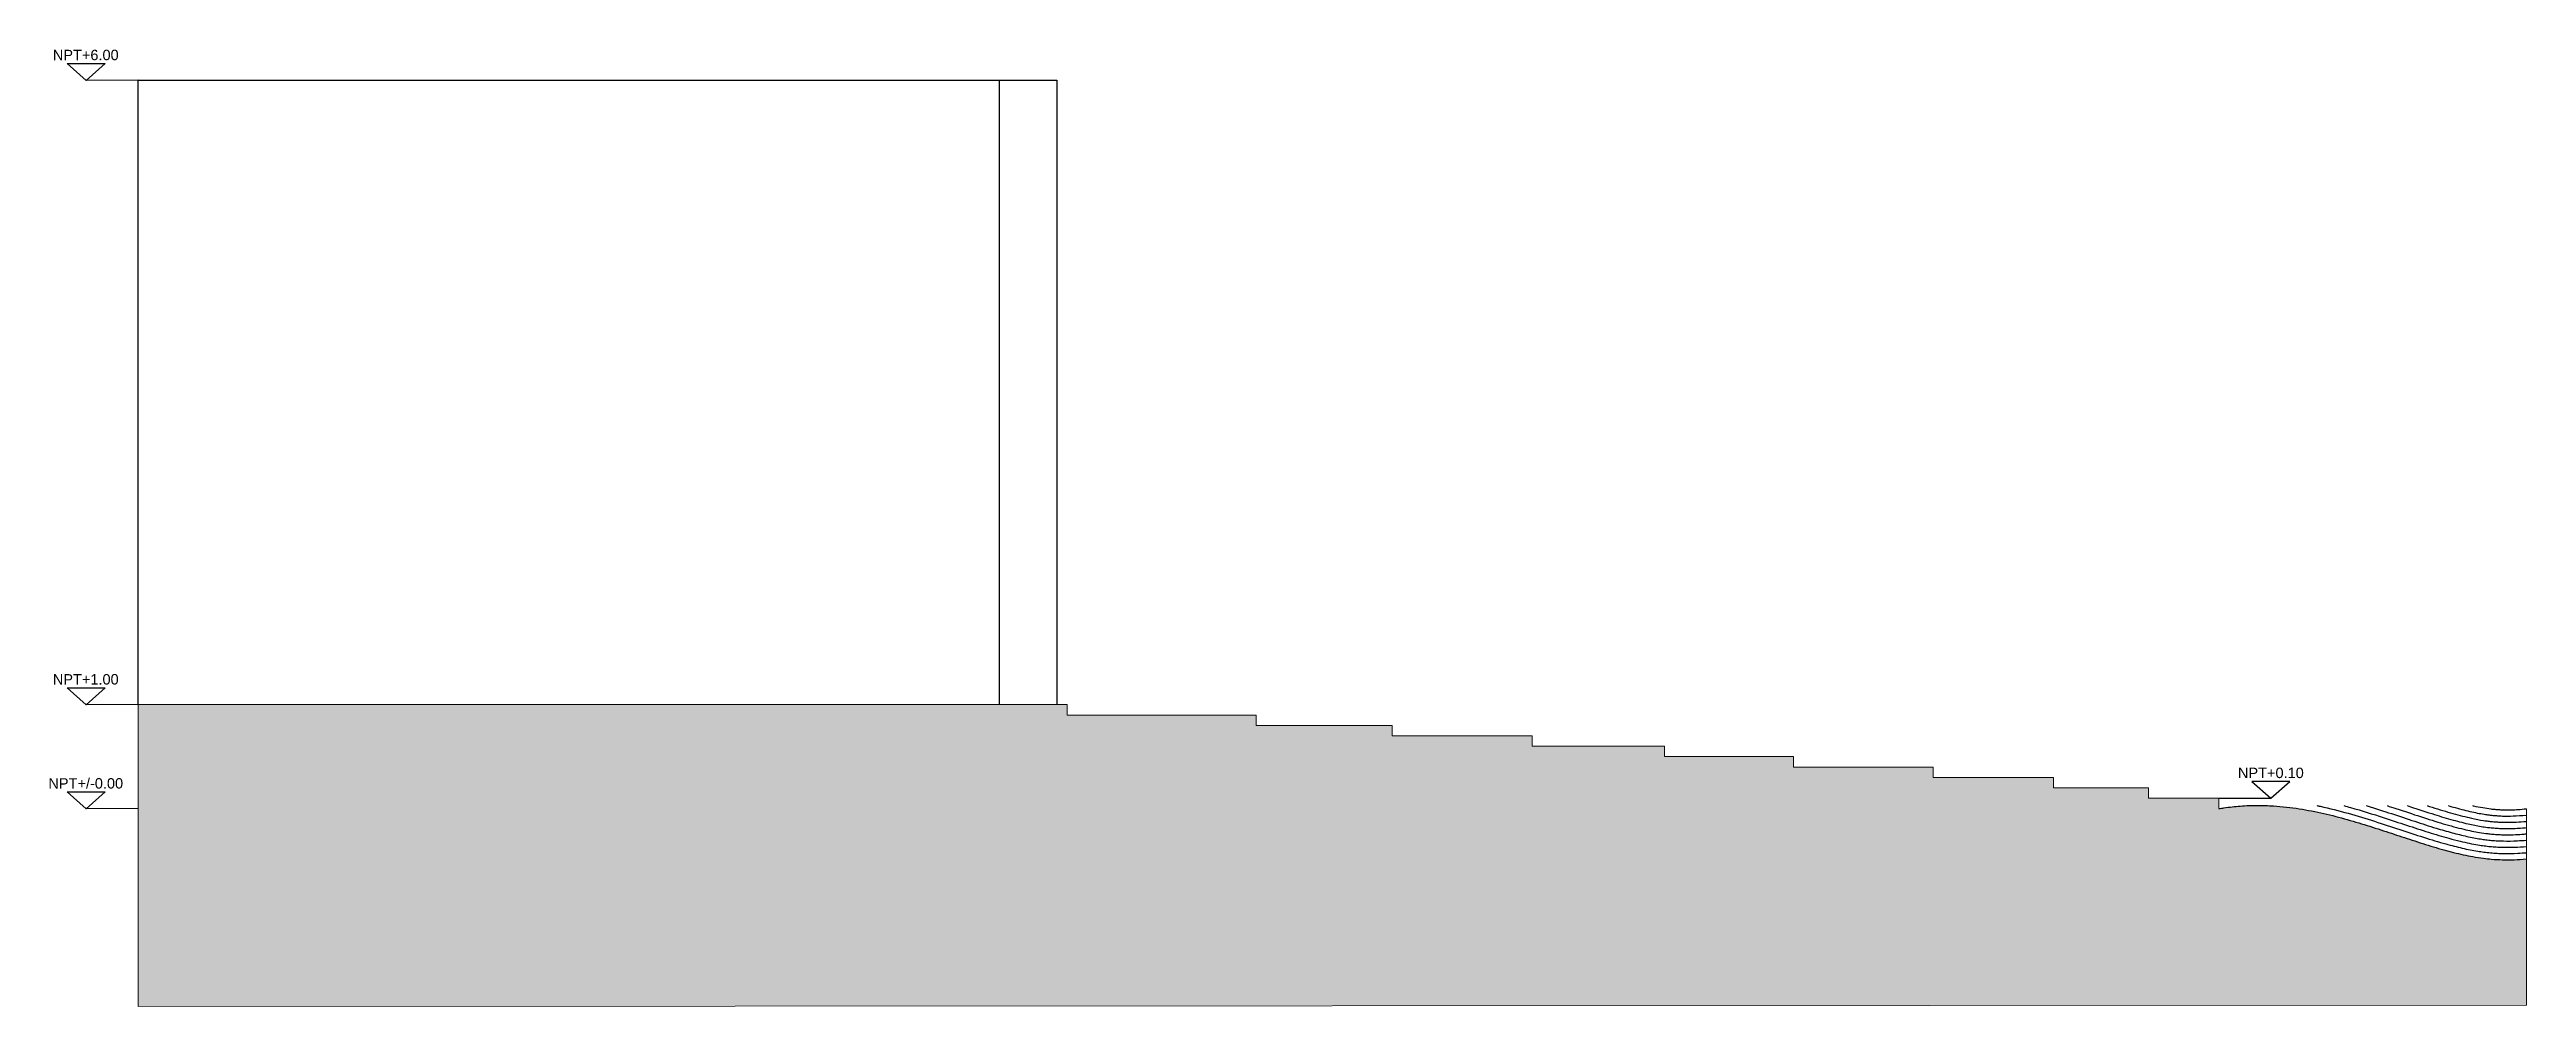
# Model space of a CAD drawing. Header units: millimetres. Extents: x 19901 to 56688, y 13732 to 29551.
# Drawn here: x 19901 to 22282, y 15939 to 16859 of the extents above; entities that cross this region are included whole.
import ezdxf
from ezdxf.enums import TextEntityAlignment as Align

# ---------------------------------------------------------------- set-up
doc = ezdxf.new("R2010")
doc.units = ezdxf.units.MM
doc.layers.get('0').update_dxf_attribs({"lineweight": 18})
for name, color, linetype in [('A-ANNO-SYMB', 3, 'Continuous'), ('A-ANNO-TEXT', 3, 'Continuous'), ('acqua', 140, 'Continuous')]:
    doc.layers.add(name, color=color, linetype=linetype)
doc.layers.add('MURO', color=1, linetype='Continuous', lineweight=25)
doc.styles.add('ARIAL', font='arial.ttf')

msp = doc.modelspace()

# ---------------------------------------------------------------- texts
at = {"layer": 'A-ANNO-TEXT', "style": 'ARIAL'}
for s, p in [('NPT+6.00', (19935.9, 16848.6)), ('NPT+1.00', (19935.9, 16248.6)), ('NPT+/-0.00', (19935.9, 16148.6))]:
    msp.add_text(s, height=10, rotation=0.065, dxfattribs=at).set_placement(p, align=Align.CENTER)
msp.add_text('NPT+0.10', height=10, dxfattribs=at).set_placement((22036.3, 16158.7), align=Align.CENTER)

# ---------------------------------------------------------------- hatches: boundary and pattern name
h = msp.add_hatch()
h.set_pattern_fill('AR-SAND', color=256)
h.set_pattern_definition([(37.5, (15717.34, 15372.907), (-1.60003, 48.94132), [0, -38.608, 0, -43.18, 0, -41.275]), (7.5, (15717.34, 15372.91), (44.9523, 71.6825), [0, -20.828, 0, -34.798, 0, -13.335]), (327.5, (15686.097, 15372.907), (79.09924, 0.14372), [0, -12.7, 0, -45.72, 0, -59.69]), (317.5, (15686.1, 15372.91), (76.35565, 22.2929), [0, -6.35, 0, -29.972, 0, -34.29])])
edge = h.paths.add_edge_path()
edge.add_spline(control_points=[(22281.9, 16081), (22278, 16080.6), (22274.1, 16080.4), (22262.7, 16080), (22255.4, 16080.2), (22245.7, 16081), (22243.2, 16081.3), (22237.3, 16082), (22233.9, 16082.6), (22224.4, 16084.3), (22218.3, 16085.6), (22205.7, 16088.8), (22199.3, 16090.6), (22185.9, 16094.6), (22179.1, 16096.8), (22165.6, 16101.2), (22158.9, 16103.4), (22145.4, 16107.8), (22138.5, 16110.1), (22124.4, 16114.6), (22117.2, 16116.8), (22102.4, 16120.9), (22094.9, 16122.9), (22079.5, 16126.4), (22071.6, 16127.9), (22055.5, 16130.5), (22047.2, 16131.4), (22033.7, 16132.3), (22028.6, 16132.4), (22020.7, 16132.4), (22017.9, 16132.4), (22012.4, 16132.2), (22009.6, 16132), (22004.2, 16131.6), (22001.6, 16131.3), (21996.4, 16130.8), (21993.8, 16130.4), (21989.6, 16129.8), (21988, 16129.5), (21986.4, 16129.3)], knot_values=[1682.444381, 1682.444381, 1682.444381, 1682.444381, 1696.959656, 1696.959656, 1725.814859, 1725.814859, 1735.740588, 1735.740588, 1749.13851, 1749.13851, 1771.292698, 1771.292698, 1793.446887, 1793.446887, 1815.601075, 1815.601075, 1836.106776, 1836.106776, 1856.612477, 1856.612477, 1877.118177, 1877.118177, 1897.623878, 1897.623878, 1918.129578, 1918.129578, 1938.635279, 1938.635279, 1950.917514, 1950.917514, 1957.402573, 1957.402573, 1963.887632, 1963.887632, 1969.924424, 1969.924424, 1975.961216, 1975.961216, 1979.86048, 1979.86048, 1979.86048, 1979.86048], degree=3, periodic=0)
edge.add_line((21986.3, 16129.2), (21986.3, 16139.3))
edge.add_line((21986.3, 16139.3), (21918.6, 16139.3))
edge.add_line((21918.6, 16139.3), (21918.6, 16149.3))
edge.add_line((21918.6, 16149.3), (21827.3, 16149.3))
edge.add_line((21827.3, 16149.3), (21827.3, 16159.3))
edge.add_line((21827.3, 16159.3), (21711.8, 16159.3))
edge.add_line((21711.8, 16159.3), (21711.8, 16169.3))
edge.add_line((21711.8, 16169.3), (21577.5, 16169.3))
edge.add_line((21577.5, 16169.3), (21577.5, 16179.3))
edge.add_line((21577.5, 16179.3), (21453.5, 16179.3))
edge.add_line((21453.5, 16179.3), (21453.5, 16189.3))
edge.add_line((21453.5, 16189.3), (21326.1, 16189.3))
edge.add_line((21326.1, 16189.3), (21326.1, 16199.3))
edge.add_line((21326.1, 16199.3), (21191.8, 16199.3))
edge.add_line((21191.8, 16199.3), (21191.8, 16209.3))
edge.add_line((21191.8, 16209.3), (21061, 16209.3))
edge.add_line((21061, 16209.3), (21061, 16219.3))
edge.add_line((21061, 16219.3), (20879.2, 16219.3))
edge.add_line((20879.2, 16219.3), (20879.2, 16229.3))
edge.add_line((20879.2, 16229.3), (19986.3, 16229.3))
edge.add_line((19986.3, 16229.3), (19986.3, 16129.3))
edge.add_line((19986.3, 16129.3), (19986.3, 15939.2))
edge.add_line((19986.3, 15939.2), (22282, 15940.5))
edge.add_line((22282, 15940.5), (22281.9, 16081))

# ---------------------------------------------------------------- linework, layer by layer
for p, q in [((19986.3, 16229.3), (20879.2, 16229.3)), ((19986.3, 16229.3), (19986.3, 16129.3)), ((20879.2, 16229.3), (20879.2, 16219.3)), ((20879.2, 16219.3), (21061, 16219.3)), ((21061, 16219.3), (21061, 16209.3)), ((21061, 16209.3), (21191.8, 16209.3)), ((21191.8, 16209.3), (21191.8, 16199.3)), ((21191.8, 16199.3), (21326.1, 16199.3)), ((21326.1, 16199.3), (21326.1, 16189.3)), ((21326.1, 16189.3), (21453.5, 16189.3)), ((21453.5, 16189.3), (21453.5, 16179.3)), ((21453.5, 16179.3), (21577.5, 16179.3)), ((21577.5, 16179.3), (21577.5, 16169.3)), ((21577.5, 16169.3), (21711.8, 16169.3)), ((21711.8, 16169.3), (21711.8, 16159.3)), ((21711.8, 16159.3), (21827.3, 16159.3)), ((21827.3, 16159.3), (21827.3, 16149.3)), ((21827.3, 16149.3), (21918.6, 16149.3)), ((21918.6, 16149.3), (21918.6, 16139.3)), ((19986.3, 16129.3), (19986.3, 15939.2)), ((21918.6, 16139.3), (21986.3, 16139.3)), ((21986.3, 16129.3), (21986.3, 16139.3)), ((22281.9, 16129.2), (22282, 15940.5)), ((19986.3, 15939.2), (22282, 15940.5))]:
    msp.add_line(p, q)
at = {"layer": 'A-ANNO-SYMB', "ltscale": 0.8}
for p, q in [((19986.3, 16829.3), (19936.3, 16829.2)), ((19986.3, 16229.3), (19936.3, 16229.2)), ((19986.3, 16129.3), (19936.3, 16129.2)), ((21986.3, 16139.3), (22036.3, 16139.3))]:
    msp.add_line(p, q, dxfattribs=at)
at = {"layer": 'A-ANNO-SYMB'}
for points in [[(19936.3, 16829.2), (19917.9, 16845.4), (19954.7, 16845.5)], [(19936.3, 16229.2), (19917.9, 16245.4), (19954.7, 16245.5)], [(19936.3, 16129.2), (19917.9, 16145.4), (19954.7, 16145.5)], [(22036.3, 16139.3), (22054.7, 16155.5), (22017.9, 16155.5)]]:
    msp.add_lwpolyline(points, close=True, dxfattribs=at)
at = {"layer": 'acqua'}
for points, knots in [([(21986.4, 16129.3), (21988, 16129.5), (21989.6, 16129.8), (21993.8, 16130.4), (21996.4, 16130.8), (22001.6, 16131.3), (22004.2, 16131.6), (22009.6, 16132), (22012.4, 16132.2), (22017.9, 16132.4), (22020.7, 16132.4), (22028.6, 16132.4), (22033.7, 16132.3), (22047.2, 16131.4), (22055.5, 16130.5), (22071.6, 16127.9), (22079.5, 16126.4), (22094.9, 16122.9), (22102.4, 16120.9), (22117.2, 16116.8), (22124.4, 16114.6), (22138.5, 16110.1), (22145.4, 16107.8), (22158.9, 16103.4), (22165.6, 16101.2), (22179.1, 16096.8), (22185.9, 16094.6), (22199.3, 16090.6), (22205.7, 16088.8), (22218.3, 16085.6), (22224.4, 16084.3), (22233.9, 16082.6), (22237.3, 16082), (22243.2, 16081.3), (22245.7, 16081), (22255.4, 16080.2), (22262.7, 16080), (22274.1, 16080.4), (22278, 16080.6), (22281.9, 16081)], [1682.444381, 1682.444381, 1682.444381, 1682.444381, 1686.343645, 1686.343645, 1692.380436, 1692.380436, 1698.417228, 1698.417228, 1704.902287, 1704.902287, 1711.387347, 1711.387347, 1723.669582, 1723.669582, 1744.175282, 1744.175282, 1764.680983, 1764.680983, 1785.186683, 1785.186683, 1805.692384, 1805.692384, 1826.198085, 1826.198085, 1846.703785, 1846.703785, 1868.857974, 1868.857974, 1891.012162, 1891.012162, 1913.16635, 1913.16635, 1926.564272, 1926.564272, 1936.490002, 1936.490002, 1965.345205, 1965.345205, 1979.86048, 1979.86048, 1979.86048, 1979.86048]), ([(22080.5, 16132.2), (22081.6, 16132), (22082.6, 16131.8), (22092.9, 16129.6), (22101.8, 16127.3), (22119.3, 16122.4), (22127.8, 16119.8), (22144.3, 16114.5), (22152.3, 16111.9), (22168, 16106.7), (22175.6, 16104.2), (22190.4, 16099.5), (22197.6, 16097.3), (22209.9, 16093.9), (22215.2, 16092.6), (22225.4, 16090.2), (22230.4, 16089.2), (22237.1, 16088.1), (22239.1, 16087.9), (22243.2, 16087.3), (22245.3, 16087.1), (22249.5, 16086.7), (22251.6, 16086.5), (22255.9, 16086.3), (22258.1, 16086.2), (22264.7, 16086.1), (22269.1, 16086.2), (22276.4, 16086.6), (22279.1, 16086.8), (22281.9, 16087)], [1757.716063, 1757.716063, 1757.716063, 1757.716063, 1760.404935, 1760.404935, 1784.409653, 1784.409653, 1808.41437, 1808.41437, 1832.419088, 1832.419088, 1856.423805, 1856.423805, 1880.428522, 1880.428522, 1899.26089, 1899.26089, 1918.093258, 1918.093258, 1925.895247, 1925.895247, 1934.706752, 1934.706752, 1943.518258, 1943.518258, 1952.329763, 1952.329763, 1969.952774, 1969.952774, 1980.494814, 1980.494814, 1980.494814, 1980.494814]), ([(22106.4, 16132.2), (22108.6, 16131.6), (22110.8, 16131), (22123.8, 16127.3), (22134.3, 16124.1), (22152, 16118.3), (22159.4, 16115.8), (22173.9, 16111.1), (22180.9, 16108.8), (22194.5, 16104.5), (22201.1, 16102.6), (22211.2, 16099.8), (22214.8, 16098.9), (22224.3, 16096.6), (22230, 16095.4), (22237.4, 16094.2), (22239.4, 16093.9), (22243.3, 16093.4), (22245.2, 16093.1), (22249, 16092.8), (22251, 16092.6), (22254.8, 16092.4), (22256.8, 16092.3), (22262.6, 16092.1), (22266.5, 16092.2), (22274.2, 16092.4), (22278, 16092.7), (22281.9, 16093)], [1779.152063, 1779.152063, 1779.152063, 1779.152063, 1785.114954, 1785.114954, 1814.704991, 1814.704991, 1837.151429, 1837.151429, 1859.597868, 1859.597868, 1882.044306, 1882.044306, 1895.135713, 1895.135713, 1917.089972, 1917.089972, 1925.297808, 1925.297808, 1933.54056, 1933.54056, 1941.783312, 1941.783312, 1950.026064, 1950.026064, 1966.138166, 1966.138166, 1981.160105, 1981.160105, 1981.160105, 1981.160105]), ([(22128.1, 16132.2), (22128.4, 16132.1), (22128.6, 16132.1), (22137, 16129.5), (22144.8, 16127), (22160, 16122), (22167.4, 16119.5), (22181.7, 16114.8), (22188.6, 16112.6), (22200.5, 16109), (22205.6, 16107.5), (22215.4, 16104.9), (22220.1, 16103.7), (22229.2, 16101.7), (22233.6, 16100.9), (22239.5, 16099.9), (22241.3, 16099.7), (22244.8, 16099.2), (22246.7, 16099), (22250.4, 16098.7), (22252.3, 16098.5), (22256, 16098.3), (22257.9, 16098.3), (22264.2, 16098.1), (22268.7, 16098.2), (22276.1, 16098.6), (22279, 16098.8), (22281.9, 16099)], [1797.463347, 1797.463347, 1797.463347, 1797.463347, 1798.210831, 1798.210831, 1820.835961, 1820.835961, 1843.461091, 1843.461091, 1866.08622, 1866.08622, 1883.738863, 1883.738863, 1901.391505, 1901.391505, 1919.044148, 1919.044148, 1926.461761, 1926.461761, 1934.774258, 1934.774258, 1943.086755, 1943.086755, 1951.399251, 1951.399251, 1970.19153, 1970.19153, 1981.859635, 1981.859635, 1981.859635, 1981.859635]), ([(22148, 16132.2), (22150.9, 16131.3), (22153.8, 16130.4), (22164.7, 16126.8), (22172.6, 16124.1), (22187.7, 16119.2), (22195, 16116.9), (22208.9, 16112.8), (22215.6, 16111), (22227.1, 16108.3), (22232.1, 16107.2), (22239.6, 16106), (22242.2, 16105.6), (22246.4, 16105.1), (22247.9, 16104.9), (22251.4, 16104.6), (22253.3, 16104.5), (22257.2, 16104.3), (22259.1, 16104.2), (22266.5, 16104.1), (22272, 16104.3), (22279.1, 16104.8), (22280.5, 16104.9), (22281.9, 16105.1)], [1814.705542, 1814.705542, 1814.705542, 1814.705542, 1823.070681, 1823.070681, 1847.406065, 1847.406065, 1871.741448, 1871.741448, 1896.076832, 1896.076832, 1916.33164, 1916.33164, 1928.068229, 1928.068229, 1935.427839, 1935.427839, 1944.2689, 1944.2689, 1953.10996, 1953.10996, 1976.807691, 1976.807691, 1982.594364, 1982.594364, 1982.594364, 1982.594364]), ([(22167.3, 16132.2), (22175.6, 16129.5), (22183.5, 16126.9), (22197.4, 16122.5), (22203.5, 16120.6), (22215.1, 16117.4), (22220.6, 16115.9), (22230.2, 16113.8), (22234.4, 16112.9), (22240.5, 16111.9), (22242.5, 16111.6), (22246.1, 16111.1), (22247.7, 16111), (22251, 16110.7), (22252.9, 16110.5), (22256.6, 16110.3), (22258.5, 16110.2), (22262.3, 16110.2), (22264.2, 16110.2), (22270.6, 16110.3), (22275.2, 16110.5), (22280.6, 16111), (22281.2, 16111), (22281.9, 16111.1)], [1831.973096, 1831.973096, 1831.973096, 1831.973096, 1857.361203, 1857.361203, 1878.475204, 1878.475204, 1899.589205, 1899.589205, 1917.064272, 1917.064272, 1926.546792, 1926.546792, 1934.056895, 1934.056895, 1942.925024, 1942.925024, 1951.793152, 1951.793152, 1960.661281, 1960.661281, 1980.659543, 1980.659543, 1983.366719, 1983.366719, 1983.366719, 1983.366719]), ([(22186.5, 16132.2), (22188.1, 16131.7), (22189.7, 16131.2), (22198.3, 16128.5), (22205, 16126.4), (22217.6, 16122.9), (22223.5, 16121.4), (22233.2, 16119.3), (22237.1, 16118.5), (22242.2, 16117.7), (22243.6, 16117.5), (22246.5, 16117.1), (22248, 16117), (22251, 16116.7), (22252.5, 16116.6), (22255.5, 16116.4), (22257, 16116.3), (22262.9, 16116.1), (22267.5, 16116.2), (22275.4, 16116.6), (22278.6, 16116.8), (22281.9, 16117.1)], [1850.304302, 1850.304302, 1850.304302, 1850.304302, 1855.6088, 1855.6088, 1878.903321, 1878.903321, 1902.197841, 1902.197841, 1919.21555, 1919.21555, 1926.002041, 1926.002041, 1933.562434, 1933.562434, 1941.122827, 1941.122827, 1948.68322, 1948.68322, 1970.035878, 1970.035878, 1984.178369, 1984.178369, 1984.178369, 1984.178369]), ([(22206.7, 16132.2), (22209.1, 16131.5), (22211.4, 16130.9), (22219.2, 16128.7), (22224.5, 16127.3), (22231.9, 16125.7), (22234.2, 16125.2), (22238.6, 16124.4), (22240.7, 16124), (22244, 16123.5), (22245.1, 16123.4), (22247.4, 16123.1), (22248.5, 16123), (22251.2, 16122.7), (22252.7, 16122.6), (22255.8, 16122.4), (22257.4, 16122.3), (22262.3, 16122.1), (22265.6, 16122.2), (22273.2, 16122.4), (22277.4, 16122.7), (22281.9, 16123.1)], [1871.373969, 1871.373969, 1871.373969, 1871.373969, 1879.783763, 1879.783763, 1900.953574, 1900.953574, 1910.996034, 1910.996034, 1921.038494, 1921.038494, 1926.908592, 1926.908592, 1932.77869, 1932.77869, 1940.969962, 1940.969962, 1949.161234, 1949.161234, 1965.543779, 1965.543779, 1985.032772, 1985.032772, 1985.032772, 1985.032772]), ([(22230.2, 16132.2), (22230.5, 16132.2), (22230.8, 16132.1), (22234.1, 16131.3), (22237.1, 16130.8), (22242.7, 16129.8), (22245.3, 16129.4), (22249, 16128.9), (22250.3, 16128.8), (22252.7, 16128.6), (22254, 16128.5), (22256.5, 16128.3), (22257.8, 16128.3), (22261.8, 16128.2), (22264.5, 16128.2), (22271.8, 16128.3), (22276.6, 16128.6), (22281.7, 16129.2), (22281.8, 16129.2), (22281.9, 16129.2)], [1900.083977, 1900.083977, 1900.083977, 1900.083977, 1901.275243, 1901.275243, 1914.750447, 1914.750447, 1928.22565, 1928.22565, 1935.166708, 1935.166708, 1942.107766, 1942.107766, 1949.048823, 1949.048823, 1962.930939, 1962.930939, 1985.497686, 1985.497686, 1985.932719, 1985.932719, 1985.932719, 1985.932719])]:
    msp.add_open_spline(points, degree=3, knots=knots, dxfattribs=at)
at = {"layer": 'MURO'}
for p, q in [((19986.3, 16229.3), (19986.3, 16829.3)), ((19986.3, 16829.3), (20869.2, 16829.3)), ((20813.9, 16829.3), (20813.9, 16229.3)), ((20869.2, 16829.3), (20869.2, 16229.3))]:
    msp.add_line(p, q, dxfattribs=at)

msp.set_redraw_order([(e.dxf.handle, doc.entitydb.next_handle()) for e in msp.query("TEXT MTEXT ATTDEF DIMENSION ARC_DIMENSION")])  # texts and dimensions are drawn at this point

doc.saveas('drawing.dxf')
